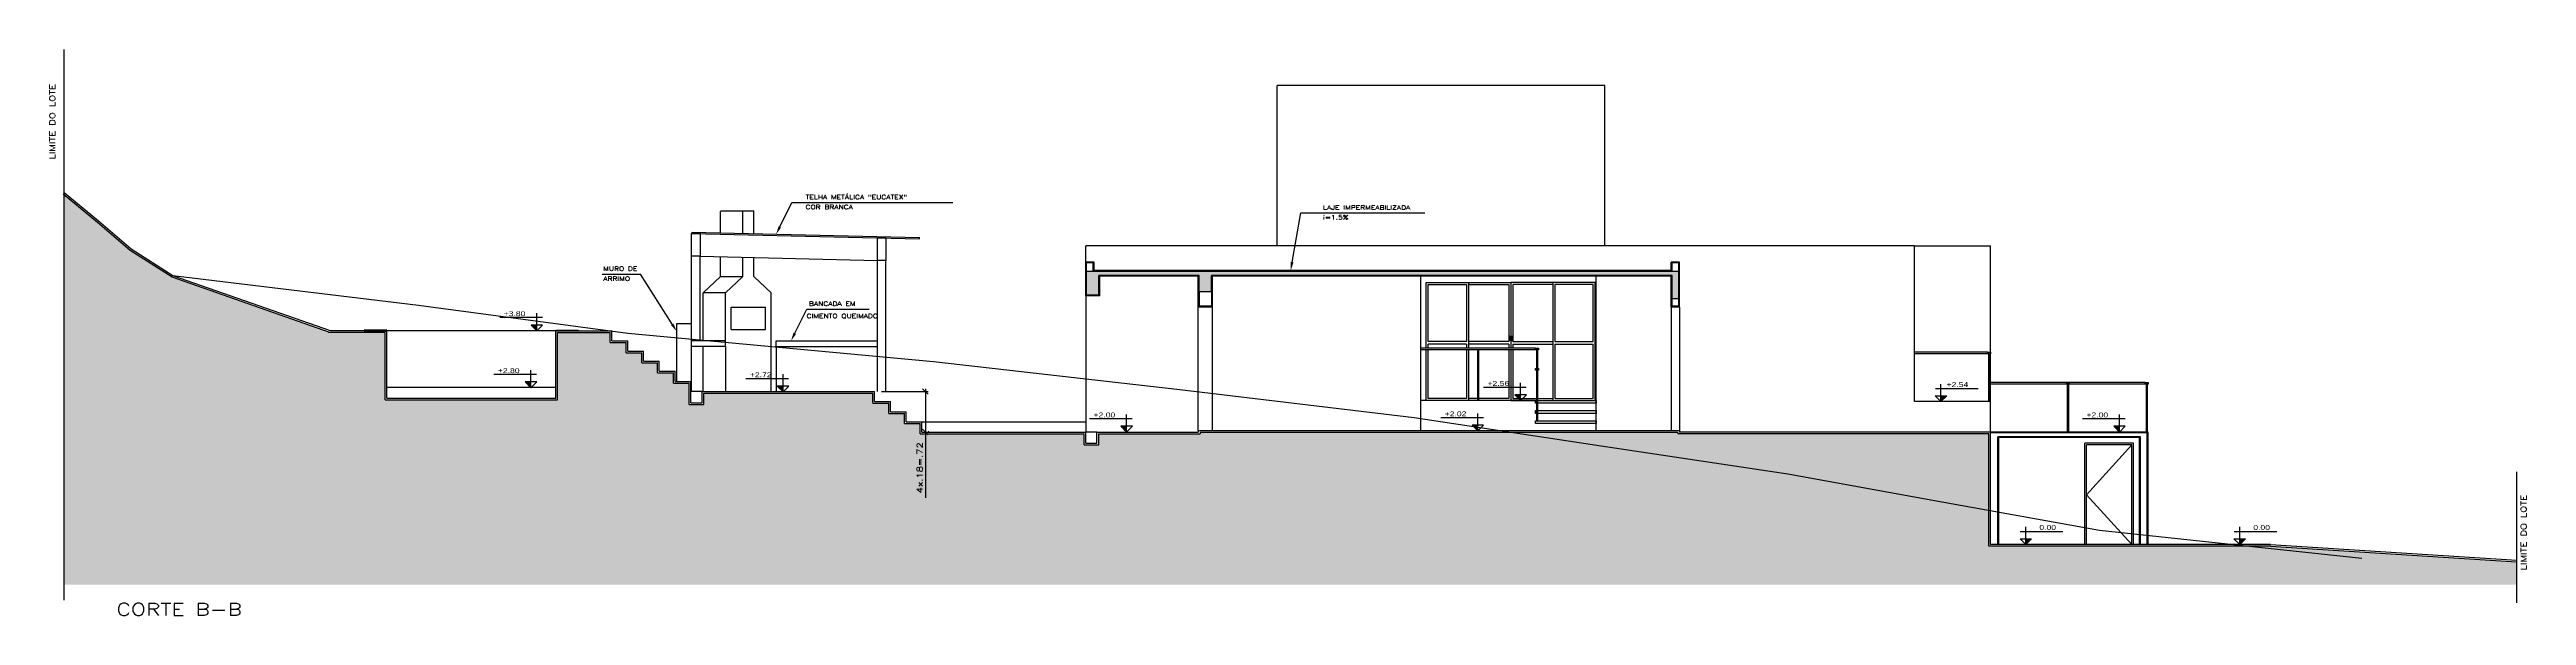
# Model space of a CAD drawing. Extents: x 285 to 405, y 94 to 191.
# Drawn here: x 361.47 to 405.47, y 181.15 to 191.21 of the extents above; entities that cross this region are included whole.
import ezdxf

# ---------------------------------------------------------------- set-up
doc = ezdxf.new("R2010")
doc.units = 0
doc.linetypes.add('HIDDEN', pattern=[9.525, 6.35, -3.175])
doc.layers.get('0').update_dxf_attribs({"linetype": 'CONTINUOUS'})
doc.layers.get('DEFPOINTS').update_dxf_attribs({"linetype": 'CONTINUOUS'})
for name, color, linetype in [('01', 1, 'CONTINUOUS'), ('A-ALVENA', 4, 'CONTINUOUS'), ('A-CURVA', 11, 'CONTINUOUS'), ('A-LINE-10', 1, 'CONTINUOUS'), ('A-LINE-20', 2, 'CONTINUOUS'), ('A-LINE-50', 5, 'CONTINUOUS'), ('A-REVEST', 25, 'CONTINUOUS'), ('C-LINE-10', 1, 'CONTINUOUS'), ('C-VIGA', 5, 'CONTINUOUS'), ('COTAS', 3, 'CONTINUOUS'), ('G-HAT-10', 101, 'CONTINUOUS'), ('G-HAT-20', 232, 'CONTINUOUS'), ('T-TEXT-20', 2, 'CONTINUOUS'), ('T-TEXT-30', 3, 'CONTINUOUS'), ('T-TEXT-60', 6, 'CONTINUOUS')]:
    doc.layers.add(name, color=color, linetype=linetype)
doc.styles.add('50-175', font='romans.shx', dxfattribs={"width": 1.3, "height": 0.21875})
doc.styles.add('50-60', font='romans.shx', dxfattribs={"height": 0.075})
doc.styles.add('50-80', font='romans.shx', dxfattribs={"width": 1.3, "height": 0.1})
doc.styles.add('80', font='BRASIL.SHX', dxfattribs={"width": 1.3, "height": 0.0875})
doc.dimstyles.new('50-80', dxfattribs={"dimscale": 0.5, "dimtxt": 1, "dimasz": 0.2, "dimexe": 0.1, "dimexo": 0.25, "dimgap": 0.1, "dimtad": 1, "dimdec": 1, "dimlfac": 100, "dimzin": 13, "dimdsep": 46, "dimtxsty": '50-80', "dimblk1": 'OBLIQUE', "dimblk2": 'OBLIQUE', "dimsah": 1, "dimcen": 0.2, "dimdle": 0.1, "dimclrd": 150, "dimclre": 1, "dimclrt": 256, "dimadec": 0, "dimazin": 0, "dimtfac": 1, "dimtdec": 4, "dimtmove": 2, "dimatfit": 3, "dimldrblk": 'OBLIQUE', "dimfxl": 1, "dimtolj": 1, "dimtzin": 0, "dimarcsym": 0})

# ---------------------------------------------------------------- blocks, each defined once
blk = doc.blocks.new('NIVEL-C')
at = {"color": 1}
for p, q in [((-0.102, 0.102), (0.102, 0.102)), ((0, 0), (-0.102, 0.102)), ((-0.1, 0.233), (0.659, 0.233)), ((0, 0), (0, 0.312)), ((0, 0), (0.102, 0.102))]:
    blk.add_line(p, q, dxfattribs=at)
blk.add_solid([(0, 0.102), (0, 0), (0, 0.102), (0.102, 0.102)], dxfattribs=at)
at = {"color": 2, "style": '80', "width": 1.3}
blk.add_attdef('NIVEL', (0.1, 0.259), '', height=0.0875, dxfattribs=at)
blk = doc.blocks.new('_OBLIQUE')
at = {"color": 0, "linetype": 'ByBlock'}
blk.add_line((-0.5, -0.5), (0.5, 0.5), dxfattribs=at)
blk = doc.blocks.new('*D17')
at = {"layer": 'COTAS', "color": 1, "lineweight": -2}
for p, q in [((376.253, 185.13), (377.08, 185.13)), ((377.093, 184.41), (377.08, 184.41))]:
    blk.add_line(p, q, dxfattribs=at)
at = {"layer": 'COTAS', "color": 150, "lineweight": -2}
for p, q in [((377.03, 185.18), (377.03, 184.41)), ((377.03, 184.41), (377.03, 183.238))]:
    blk.add_line(p, q, dxfattribs=at)
at = {"layer": 'DEFPOINTS', "color": 0}
for p in [(376.128, 185.13), (376.968, 184.41), (377.03, 184.41)]:
    blk.add_point(p, dxfattribs=at)
at = {"layer": 'COTAS', "color": 150, "lineweight": -2, "xscale": 0.1, "yscale": 0.1, "zscale": 0.1}
for p, rotation in [((377.03, 185.13), 90), ((377.03, 184.41), 270)]:
    blk.add_blockref('_OBLIQUE', p, dxfattribs=dict(at, rotation=rotation))
at = {"layer": 'COTAS', "insert": (376.93, 183.774), "char_height": 0.1, "attachment_point": 5, "rotation": 90, "style": '50-80'}
blk.add_mtext('\\A1;4x.18=.72', dxfattribs=at)

msp = doc.modelspace()

# ---------------------------------------------------------------- hatches: boundary and pattern name
at = {"layer": 'G-HAT-10'}
h = msp.add_hatch(color=256, dxfattribs=at)
h.paths.add_polyline_path([(390.2934, 187.1946), (390.2934, 186.7796), (390.4134, 186.7796), (390.4134, 187.2646), (386.1786, 187.2646), (386.4279, 187.1946)])
h.paths.add_polyline_path([(386.4279, 187.1946), (386.1786, 187.2646), (379.8934, 187.2646), (379.8934, 186.8446), (380.1134, 186.8446), (380.1134, 187.1946), (381.8934, 187.1946), (381.8934, 186.8996), (382.1134, 186.8996), (382.1134, 187.1946)])
at = {"layer": 'G-HAT-20'}
h = msp.add_hatch(color=256, dxfattribs=at)
h.paths.add_polyline_path([(389.0324, 184.1596), (387.4385, 184.3996), (381.9084, 184.3996), (381.9084, 184.3796), (380.1084, 184.3796), (380.1084, 184.1796), (379.8484, 184.1796), (379.8484, 184.3796), (376.9384, 184.3796), (376.9384, 184.5596), (376.6584, 184.5596), (376.6584, 184.7396), (376.3784, 184.7396), (376.3784, 184.9196), (376.0984, 184.9196), (376.0984, 185.0996), (373.093, 185.0996), (373.093, 184.8996), (372.833, 184.8996), (372.833, 185.2796), (372.553, 185.2796), (372.553, 185.4596), (372.273, 185.4596), (372.273, 185.6396), (371.993, 185.6396), (371.993, 185.8196), (371.713, 185.8196), (371.713, 185.9996), (371.433, 185.9996), (371.433, 186.1796), (370.493, 186.1796), (370.493, 184.9796), (367.433, 184.9796), (367.433, 186.1796), (366.4579, 186.1796), (363.6481, 187.1597), (362.9058, 187.6355), (362.3244, 188.1366), (361.7342, 188.6208), (361.7342, 181.6937), (405.2996, 181.6937), (405.2996, 182.0989), (400.9217, 182.3796), (395.9184, 182.3796), (395.9184, 183.0156), (395.1228, 183.1596), (392.3494, 183.6596)])
h.paths.add_polyline_path([(395.9184, 184.3796), (390.3984, 184.3796), (390.3984, 184.3996), (387.4385, 184.3996), (389.0324, 184.1596), (392.3494, 183.6596), (395.1228, 183.1596), (395.9184, 183.0156)], flags=17)
h.paths.add_polyline_path([(376.855, 183.2627), (376.855, 184.2846), (377.005, 184.2846), (377.005, 183.2627)], flags=24)

# ---------------------------------------------------------------- linework, layer by layer
at = {"color": 1}
for p, q in [((374.4457, 188.0591), (374.6592, 188.4884)), ((374.6592, 188.4884), (377.5185, 188.4884)), ((383.5448, 187.4273), (383.698, 188.3031)), ((383.698, 188.3031), (385.9034, 188.3031)), ((371.2867, 187.2135), (371.9701, 187.2135)), ((374.7103, 186.1639), (374.9238, 186.5932)), ((374.9238, 186.5932), (376.0327, 186.5932))]:
    msp.add_line(p, q, dxfattribs=at)
msp.add_line((398.7484, 182.4096), (398.7484, 184.4096))
for points in [[(374.4681, 188.0479), (374.4233, 188.0702), (374.3789, 187.9248)], [(383.5695, 187.423), (383.5202, 187.4316), (383.519, 187.2796)], [(374.7327, 186.1527), (374.6879, 186.175), (374.6435, 186.0296)]]:
    msp.add_solid(points, dxfattribs=at)
at = {"layer": '01'}
for p, q in [((386.6434, 186.0196), (385.9634, 186.0196)), ((386.6434, 185.9696), (385.9634, 185.9696)), ((387.3934, 186.0196), (386.6784, 186.0196)), ((387.3934, 185.9696), (386.6784, 185.9696)), ((387.4634, 186.0196), (388.1784, 186.0196)), ((387.4634, 185.9696), (388.1784, 185.9696)), ((388.2134, 186.0196), (388.8934, 186.0196)), ((388.2134, 185.9696), (388.8934, 185.9696))]:
    msp.add_line(p, q, dxfattribs=at)
at = {"layer": '01', "color": 2}
for p, q in [((387.395, 186.1143), (387.395, 186.0343)), ((387.415, 186.1143), (387.395, 186.1143)), ((387.415, 186.0343), (387.395, 186.0343)), ((387.415, 186.1143), (387.415, 186.0343)), ((387.4323, 186.1143), (387.4523, 186.1143)), ((387.4323, 186.1143), (387.4323, 186.0343)), ((387.4323, 186.0343), (387.4523, 186.0343)), ((387.4523, 186.1143), (387.4523, 186.0343))]:
    msp.add_line(p, q, dxfattribs=at)
at = {"layer": '01'}
for points in [[(385.9284, 185.8996), (385.9284, 187.0696), (386.6784, 187.0696), (386.6784, 185.8996)], [(385.9634, 186.0196), (385.9634, 187.0346), (386.6434, 187.0346), (386.6434, 186.0196)], [(386.6434, 187.0696), (387.4284, 187.0696), (387.4284, 185.8996)], [(386.6784, 187.0346), (387.3934, 187.0346), (387.3934, 186.0196)], [(388.2134, 187.0696), (387.4284, 187.0696), (387.4284, 185.8996)], [(388.1784, 187.0346), (387.4634, 187.0346), (387.4634, 186.0196)], [(388.8934, 186.0196), (388.8934, 187.0346), (388.2134, 187.0346), (388.2134, 186.0196)], [(386.6784, 185.8696), (386.6784, 184.9696), (385.9284, 184.9696), (385.9284, 185.8696)], [(385.9634, 185.8996), (385.9634, 185.9696)], [(386.6434, 185.8696), (386.6434, 185.0046), (385.9634, 185.0046), (385.9634, 185.8696)], [(386.6434, 185.9696), (386.6434, 185.8996)], [(387.4284, 185.8696), (387.4284, 184.9696), (386.6434, 184.9696)], [(387.3934, 185.8696), (387.3934, 185.0046), (386.8584, 185.0046)], [(387.3934, 185.9696), (387.3934, 185.8996)], [(387.4284, 185.8696), (387.4284, 184.9696), (387.8834, 184.9696)], [(387.4634, 185.9696), (387.4634, 185.8996)], [(387.4634, 185.8696), (387.4634, 185.0046), (387.8834, 185.0046)], [(388.2134, 185.9696), (388.2134, 185.0046), (388.8934, 185.0046), (388.8934, 185.9696)], [(386.8384, 185.0046), (386.6784, 185.0046)], [(387.9034, 185.0046), (388.1784, 185.0046)], [(387.9034, 184.9696), (388.2134, 184.9696)]]:
    msp.add_lwpolyline(points, dxfattribs=at)
msp.add_lwpolyline([(388.9284, 187.0696), (388.1784, 187.0696), (388.1784, 184.9696), (388.9284, 184.9696)], close=True, dxfattribs=at)
at = {"layer": 'A-ALVENA'}
for p, q in [((379.8934, 187.2646), (379.8934, 187.4146)), ((380.0134, 187.4146), (379.8934, 187.4146)), ((380.0134, 187.2646), (380.0134, 187.4146)), ((390.2934, 187.2646), (390.2934, 187.4146)), ((390.4134, 187.4146), (390.2934, 187.4146)), ((390.4134, 187.2646), (390.4134, 187.4146)), ((381.8934, 186.8996), (381.8934, 186.6446)), ((382.1134, 186.6446), (381.8934, 186.6446)), ((382.1134, 186.8996), (382.1134, 186.6446)), ((390.2934, 186.6446), (390.2934, 186.7796)), ((390.4134, 186.6446), (390.2934, 186.6446)), ((390.4134, 186.6446), (390.4134, 186.7796)), ((395.9484, 182.4096), (395.9484, 184.4096)), ((398.7334, 184.3946), (395.9484, 184.3946)), ((398.7334, 182.4096), (398.7334, 184.3946)), ((398.6134, 184.3246), (396.0834, 184.3246)), ((396.0834, 182.4096), (396.0834, 184.3246)), ((398.6134, 182.4096), (398.6134, 184.3246))]:
    msp.add_line(p, q, dxfattribs=at)
at = {"layer": 'A-CURVA'}
msp.add_lwpolyline([(402.5441, 182.1596), (397.8861, 182.6596), (395.1228, 183.1596), (392.3494, 183.6596), (389.0324, 184.1596), (385.7117, 184.6596), (381.5502, 185.1596), (377.1772, 185.6596), (371.743, 186.1596), (368.0241, 186.6596), (363.6613, 187.1869)], dxfattribs=at)
at = {"layer": 'A-LINE-10'}
for p, q in [((361.7342, 181.4182), (361.7342, 191.2092)), ((373.3886, 188.3444), (373.9846, 188.3444)), ((373.3886, 187.9477), (373.3886, 188.3303)), ((373.7846, 187.9385), (373.7846, 188.3444)), ((373.9846, 187.9339), (373.9846, 188.3444)), ((372.878, 186.3389), (372.8776, 187.5361)), ((373.0276, 187.5361), (372.8777, 187.5395)), ((373.0281, 186.0413), (373.0276, 187.5361)), ((373.0276, 187.5361), (376.1784, 187.4597)), ((373.3886, 187.1722), (373.3886, 187.5273)), ((373.7846, 187.1722), (373.7846, 187.5177)), ((373.9846, 187.1722), (373.9846, 187.5129)), ((376.1784, 185.1296), (376.1784, 187.4597)), ((376.3186, 187.4597), (376.1784, 187.4597)), ((376.3284, 185.1296), (376.3284, 187.4597)), ((394.5984, 187.7196), (395.9484, 187.7196)), ((395.9484, 184.9496), (395.9484, 187.7196)), ((373.082, 186.8812), (373.3886, 187.1722)), ((373.3886, 187.1722), (373.7846, 187.1722)), ((373.478, 186.8812), (373.7846, 187.1722)), ((374.2912, 186.8812), (373.9846, 187.1722)), ((373.478, 186.8812), (373.082, 186.8812)), ((373.082, 186.0296), (373.082, 186.8812)), ((373.478, 186.0296), (373.478, 186.8812)), ((373.578, 186.6305), (374.1912, 186.6305)), ((373.578, 186.2305), (373.578, 186.6305)), ((374.1912, 186.2305), (374.1912, 186.6305)), ((374.2912, 185.1296), (374.2912, 186.8812)), ((390.2784, 186.6296), (390.2784, 184.4296)), ((390.4284, 186.6296), (390.4284, 184.4296)), ((370.463, 186.2096), (367.463, 186.2096)), ((373.578, 186.2305), (374.1912, 186.2305)), ((373.478, 186.0296), (372.878, 186.0296)), ((373.478, 185.9296), (372.878, 185.9296)), ((373.082, 185.1296), (373.082, 185.9296)), ((373.478, 185.9296), (373.478, 186.0296)), ((373.478, 185.9296), (373.478, 185.1296)), ((374.3784, 186.0296), (376.1784, 186.0296)), ((374.3784, 185.9296), (374.3784, 186.0296)), ((374.3784, 185.9296), (376.1784, 185.9296)), ((374.3784, 185.9296), (374.3784, 185.1296)), ((373.063, 185.1296), (372.863, 185.1296)), ((376.9684, 184.5896), (379.8784, 184.5896)), ((380.0784, 184.4096), (379.8784, 184.4096)), ((397.6234, 182.4096), (397.6234, 184.2096)), ((398.4934, 184.2096), (397.6234, 184.2096)), ((397.6534, 182.4096), (397.6534, 184.1796)), ((398.4634, 184.1796), (397.6534, 184.1796)), ((398.4634, 182.4096), (398.4634, 184.1796)), ((398.4934, 182.4096), (398.4934, 184.2096)), ((405.2996, 181.3729), (405.2996, 183.7005))]:
    msp.add_line(p, q, dxfattribs=at)
at = {"layer": 'A-LINE-10', "color": 1}
msp.add_line((372.5328, 186.325), (371.9701, 187.2135), dxfattribs=at)
at = {"layer": 'A-LINE-10', "linetype": 'HIDDEN'}
for p, q in [((398.4634, 184.1796), (397.6534, 183.2946)), ((397.6534, 183.2946), (398.4634, 182.4096))]:
    msp.add_line(p, q, dxfattribs=at)
at = {"layer": 'A-LINE-10', "color": 1}
msp.add_solid([(372.5539, 186.3383), (372.5117, 186.3116), (372.613, 186.1982)], dxfattribs=at)
at = {"layer": 'A-LINE-20', "ltscale": 0.0005}
for p, q in [((383.2784, 187.7196), (383.2784, 190.5696)), ((389.0984, 190.5696), (383.2784, 190.5696)), ((389.0984, 187.7196), (389.0984, 190.5696))]:
    msp.add_line(p, q, dxfattribs=at)
at = {"layer": 'A-LINE-20'}
for p, q in [((372.8776, 187.9396), (376.9284, 187.8456)), ((372.878, 187.9596), (376.9284, 187.8657)), ((376.9284, 187.8456), (376.9284, 187.8657)), ((385.8284, 184.4296), (385.8284, 187.1796)), ((388.9484, 184.4296), (388.9484, 187.1796)), ((387.8684, 185.8996), (385.8284, 185.8996)), ((387.8684, 185.8696), (385.8284, 185.8696)), ((386.8384, 185.8696), (386.8384, 184.9696)), ((386.8584, 185.8696), (386.8584, 184.9696)), ((387.8834, 185.8696), (387.8834, 185.5396)), ((387.9034, 185.8696), (387.9034, 185.5396)), ((395.8984, 185.8284), (394.5984, 185.8284)), ((395.8984, 185.7984), (394.5984, 185.7984)), ((395.9134, 185.7984), (395.9134, 184.9496)), ((395.9334, 185.7984), (395.9334, 184.9496)), ((387.8834, 185.5096), (387.8834, 184.6096)), ((387.8834, 185.5096), (387.8834, 184.9696)), ((387.9034, 185.5096), (387.9034, 184.6096)), ((387.9034, 185.5096), (387.9034, 184.9696)), ((398.6984, 185.2884), (395.9484, 185.2884)), ((398.6984, 185.2584), (395.9484, 185.2584)), ((397.3134, 185.2584), (397.3134, 184.4096)), ((397.3334, 185.2584), (397.3334, 184.4096)), ((398.7134, 185.2584), (398.7134, 184.4096)), ((398.7334, 185.2584), (398.7334, 184.4096)), ((387.8684, 184.9696), (385.8284, 184.9696))]:
    msp.add_line(p, q, dxfattribs=at)
at = {"layer": 'A-LINE-20', "color": 3}
for p, q in [((394.5984, 187.7196), (379.8784, 187.7196)), ((379.8784, 187.4296), (379.8784, 187.7196)), ((394.5984, 184.9496), (394.5984, 187.7196)), ((395.9484, 184.9496), (394.5984, 184.9496)), ((395.9484, 184.4096), (395.9484, 184.9496))]:
    msp.add_line(p, q, dxfattribs=at)
at = {"layer": 'A-LINE-20'}
for points in [[(367.463, 186.2196), (367.063, 186.2196), (367.063, 186.1996), (367.463, 186.1996)], [(370.463, 186.2196), (370.863, 186.2196), (370.863, 186.1996), (370.463, 186.1996)], [(387.8684, 185.8996), (387.9184, 185.8996), (387.9184, 185.8696), (387.8684, 185.8696)], [(395.8984, 185.8284), (395.9484, 185.8284), (395.9484, 185.7984), (395.8984, 185.7984)], [(387.8684, 185.5396), (387.9184, 185.5396), (387.9184, 185.5096), (387.8684, 185.5096)], [(397.2984, 185.2884), (397.3484, 185.2884), (397.3484, 185.2584), (397.2984, 185.2584)], [(398.6984, 185.2884), (398.7484, 185.2884), (398.7484, 185.2584), (398.6984, 185.2584)], [(387.8684, 184.6096), (388.9484, 184.6096), (388.9484, 184.5596), (387.8684, 184.5596)]]:
    msp.add_lwpolyline(points, close=True, dxfattribs=at)
for points in [[(387.8834, 184.9196), (387.8684, 184.9196), (387.8684, 184.9696), (387.8834, 184.9696)], [(387.9034, 184.9696), (388.9484, 184.9696), (388.9484, 184.9196), (387.9034, 184.9196)], [(387.8834, 184.7396), (387.8684, 184.7396), (387.8684, 184.7896), (387.8834, 184.7896)], [(387.9034, 184.7896), (388.9484, 184.7896), (388.9484, 184.7396), (387.9034, 184.7396)]]:
    msp.add_lwpolyline(points, dxfattribs=at)
at = {"layer": 'A-LINE-50'}
for p, q in [((367.433, 186.1796), (366.4214, 186.1796)), ((367.433, 184.9796), (367.433, 186.1796)), ((370.493, 186.1796), (371.433, 186.1796)), ((370.493, 184.9796), (370.493, 186.1796)), ((371.433, 185.9996), (371.433, 186.1796)), ((372.613, 185.3096), (372.613, 186.3389)), ((372.613, 186.3389), (372.878, 186.3389)), ((372.878, 185.1296), (372.878, 186.3389)), ((371.433, 185.9996), (371.713, 185.9996)), ((371.713, 185.8196), (371.713, 185.9996)), ((371.713, 185.8196), (371.993, 185.8196)), ((371.993, 185.6396), (371.993, 185.8196)), ((371.993, 185.6396), (372.273, 185.6396)), ((372.273, 185.4596), (372.273, 185.6396)), ((372.273, 185.4596), (372.553, 185.4596)), ((372.553, 185.2796), (372.553, 185.4596)), ((372.553, 185.2796), (372.833, 185.2796)), ((372.833, 184.8996), (372.833, 185.2796)), ((367.433, 184.9796), (370.493, 184.9796)), ((372.833, 184.8996), (373.093, 184.8996)), ((373.093, 185.0996), (376.0984, 185.0996)), ((373.093, 184.8996), (373.093, 185.0996)), ((376.0984, 184.9196), (376.0984, 185.0996)), ((376.0984, 184.9196), (376.3784, 184.9196)), ((376.3784, 184.7396), (376.3784, 184.9196)), ((376.3784, 184.7396), (376.6584, 184.7396)), ((376.6584, 184.5596), (376.6584, 184.7396)), ((376.6584, 184.5596), (376.9384, 184.5596)), ((376.9384, 184.3796), (376.9384, 184.5596)), ((376.9384, 184.3796), (379.8484, 184.3796)), ((379.8484, 184.1796), (379.8484, 184.3796)), ((380.1084, 184.1796), (380.1084, 184.3796)), ((380.1084, 184.3796), (381.9084, 184.3796)), ((390.3984, 184.3996), (381.9084, 184.3996)), ((381.9084, 184.3996), (381.9084, 184.3796)), ((390.3984, 184.3996), (390.3984, 184.3796)), ((395.9184, 184.3796), (390.3984, 184.3796)), ((395.9184, 182.3796), (395.9184, 184.3796)), ((379.8484, 184.1796), (380.1084, 184.1796)), ((400.9217, 182.3796), (395.9184, 182.3796)), ((400.9217, 182.3796), (405.2963, 182.0992))]:
    msp.add_line(p, q, dxfattribs=at)
msp.add_lwpolyline([(366.4531, 186.1812), (363.6481, 187.1597), (362.9058, 187.6355), (362.3244, 188.1366), (361.7152, 188.6364)], dxfattribs=at)
at = {"layer": 'A-REVEST'}
for p, q in [((379.8784, 186.8296), (379.8784, 187.4296)), ((380.0284, 187.4296), (379.8784, 187.4296)), ((380.0284, 187.2796), (380.0284, 187.4296)), ((390.2784, 187.2796), (380.0284, 187.2796)), ((381.8784, 187.1796), (380.1284, 187.1796)), ((381.8784, 186.6296), (381.8784, 187.1796)), ((382.1284, 186.6296), (382.1284, 187.1796)), ((390.2784, 187.1796), (382.1284, 187.1796)), ((390.4284, 187.4296), (390.2784, 187.4296)), ((390.2784, 187.2796), (390.2784, 187.4296)), ((390.2784, 186.6296), (390.2784, 187.1796)), ((390.4284, 186.6296), (390.4284, 187.4296)), ((380.1284, 186.8296), (379.8784, 186.8296)), ((382.1284, 186.6296), (381.8784, 186.6296)), ((390.4284, 186.6296), (390.2784, 186.6296)), ((367.063, 186.2096), (366.463, 186.2096)), ((367.463, 185.0096), (367.463, 186.2096)), ((370.463, 185.0096), (370.463, 186.1996)), ((370.863, 186.2096), (371.463, 186.2096)), ((371.463, 186.0296), (371.463, 186.2096)), ((371.463, 186.0296), (371.743, 186.0296)), ((371.743, 185.8496), (371.743, 186.0296)), ((371.743, 185.8496), (372.023, 185.8496)), ((372.023, 185.6696), (372.023, 185.8496)), ((372.023, 185.6696), (372.303, 185.6696)), ((372.303, 185.4896), (372.303, 185.6696)), ((372.303, 185.4896), (372.583, 185.4896)), ((372.583, 185.3096), (372.583, 185.4896)), ((372.583, 185.3096), (372.863, 185.3096)), ((372.863, 184.9296), (372.863, 185.3096)), ((367.463, 185.2096), (370.463, 185.2096)), ((367.463, 185.0096), (370.463, 185.0096)), ((372.863, 184.9296), (373.063, 184.9296)), ((373.063, 185.1296), (376.1284, 185.1296)), ((373.063, 184.9296), (373.063, 185.1296)), ((376.1284, 184.9496), (376.1284, 185.1296)), ((376.1284, 184.9496), (376.4084, 184.9496)), ((376.4084, 184.7696), (376.4084, 184.9496)), ((376.4084, 184.7696), (376.6884, 184.7696)), ((376.6884, 184.5896), (376.6884, 184.7696)), ((376.6884, 184.5896), (376.9684, 184.5896)), ((376.9684, 184.4096), (376.9684, 184.5896)), ((376.9684, 184.4096), (379.8784, 184.4096)), ((379.8784, 184.2096), (379.8784, 184.4096)), ((380.0784, 184.2096), (380.0784, 184.4096)), ((380.0784, 184.4096), (381.8784, 184.4096)), ((390.4284, 184.4296), (381.8784, 184.4296)), ((381.8784, 184.4296), (381.8784, 184.4096)), ((390.4284, 184.4296), (390.4284, 184.4096)), ((398.7484, 184.4096), (390.4284, 184.4096)), ((398.7484, 182.4096), (398.7484, 184.4096)), ((379.8784, 184.2096), (380.0784, 184.2096)), ((398.5984, 184.3096), (396.0984, 184.3096)), ((396.0984, 182.4096), (396.0984, 184.3096)), ((398.5984, 182.4096), (398.5984, 184.3096)), ((400.9233, 182.4096), (395.9484, 182.4096)), ((400.9233, 182.4096), (405.2996, 182.129))]:
    msp.add_line(p, q, dxfattribs=at)
at = {"layer": 'A-REVEST', "ltscale": 0.0005}
msp.add_line((380.1284, 186.8296), (380.1284, 187.1796), dxfattribs=at)
at = {"layer": 'A-REVEST'}
msp.add_lwpolyline([(366.463, 186.2096), (363.6613, 187.1869), (362.9238, 187.6596), (362.3437, 188.1596), (361.7342, 188.6596)], dxfattribs=at)
at = {"layer": 'C-LINE-10'}
for p, q in [((379.8784, 186.8296), (379.8784, 184.4096)), ((381.8784, 184.4296), (381.8784, 186.6296)), ((382.1284, 184.4296), (382.1284, 186.6296))]:
    msp.add_line(p, q, dxfattribs=at)
at = {"layer": 'C-VIGA'}
for p, q in [((390.4134, 187.2646), (379.8934, 187.2646)), ((379.8934, 186.8446), (379.8934, 187.2646)), ((381.8934, 187.1946), (380.1134, 187.1946)), ((381.8934, 186.8996), (381.8934, 187.1946)), ((390.2934, 187.1946), (382.1134, 187.1946)), ((390.2934, 186.7796), (390.2934, 187.1946)), ((390.4134, 186.7796), (390.4134, 187.2646)), ((380.1134, 186.8446), (379.8934, 186.8446)), ((382.1134, 186.8996), (381.8934, 186.8996)), ((390.4134, 186.7796), (390.2934, 186.7796))]:
    msp.add_line(p, q, dxfattribs=at)
at = {"layer": 'C-VIGA', "ltscale": 0.0005}
for p, q in [((380.1134, 186.8446), (380.1134, 187.1946)), ((382.1134, 186.8996), (382.1134, 187.1946))]:
    msp.add_line(p, q, dxfattribs=at)
at = {"layer": 'C-VIGA'}
for points in [[(372.8776, 187.9396), (373.0276, 187.9396), (373.0276, 187.5361), (372.8776, 187.5361)], [(376.1784, 187.863), (376.3284, 187.863), (376.3284, 187.4597), (376.1784, 187.4597)]]:
    msp.add_lwpolyline(points, close=True, dxfattribs=at)

# ---------------------------------------------------------------- block references
at = {"layer": 'COTAS'}
ref = msp.add_blockref('NIVEL-C', (370.1269, 186.2096), dxfattribs=dict(at, xscale=-1))
ref.add_attrib('NIVEL', '+3.80', (369.5393, 186.4691), dxfattribs={"layer": '0', "color": 2, "height": 0.0875, "style": '80', "width": 1.3})
ref = msp.add_blockref('NIVEL-C', (370.0241, 185.1973), dxfattribs=dict(at, xscale=-1))
ref.add_attrib('NIVEL', '+2.80', (369.4365, 185.4568), dxfattribs={"layer": '0', "color": 2, "height": 0.0875, "style": '80', "width": 1.3})
ref = msp.add_blockref('NIVEL-C', (374.5012, 185.124), dxfattribs=dict(at, xscale=-1))
ref.add_attrib('NIVEL', '+2.72', (373.9135, 185.3835), dxfattribs={"layer": '0', "color": 2, "height": 0.0875, "style": '80', "width": 1.3})
ref = msp.add_blockref('NIVEL-C', (387.6033, 184.9696), dxfattribs=dict(at, xscale=-1))
ref.add_attrib('NIVEL', '+2.56', (387.0156, 185.2291), dxfattribs={"layer": '0', "color": 2, "height": 0.0875, "style": '80', "width": 1.3})
msp.add_blockref('NIVEL-C', (395.0707, 184.9496), dxfattribs=at).add_auto_attribs({'NIVEL': '+2.54'})
ref = msp.add_blockref('NIVEL-C', (380.6052, 184.4096), dxfattribs=dict(at, xscale=-1))
ref.add_attrib('NIVEL', '+2.00', (380.0175, 184.6691), dxfattribs={"layer": '0', "color": 2, "height": 0.0875, "style": '80', "width": 1.3})
ref = msp.add_blockref('NIVEL-C', (386.8434, 184.4296), dxfattribs=dict(at, xscale=-1))
ref.add_attrib('NIVEL', '+2.02', (386.2557, 184.6891), dxfattribs={"layer": '0', "color": 2, "height": 0.0875, "style": '80', "width": 1.3})
ref = msp.add_blockref('NIVEL-C', (398.2429, 184.4096), dxfattribs=dict(at, xscale=-1))
ref.add_attrib('NIVEL', '+2.00', (397.6552, 184.6691), dxfattribs={"layer": '0', "color": 2, "height": 0.0875, "style": '80', "width": 1.3})
ref = msp.add_blockref('NIVEL-C', (396.5778, 182.4096), dxfattribs=at)
ref.add_attrib('NIVEL', '0.00', (396.8188, 182.6691), dxfattribs={"layer": '0', "color": 2, "height": 0.0875, "style": '80', "width": 1.3})
ref = msp.add_blockref('NIVEL-C', (400.3777, 182.4096), dxfattribs=at)
ref.add_attrib('NIVEL', '0.00', (400.6187, 182.6691), dxfattribs={"layer": '0', "color": 2, "height": 0.0875, "style": '80', "width": 1.3})

# ---------------------------------------------------------------- texts
at = {"layer": 'T-TEXT-20', "style": '50-60', "width": 1.3}
for s, p in [('TELHA METÁLICA "EUCATEX"', (374.9021, 188.5479)), ('COR BRANCA ', (374.9021, 188.3722)), ('LAJE IMPERMEABILIZADA', (384.0933, 188.3626)), ('i=1.5%', (384.0933, 188.1869)), ('ARRIMO', (371.3079, 187.097)), ('MURO DE', (371.3079, 187.2757)), ('BANCADA EM', (374.9621, 186.6527)), ('CIMENTO QUEIMADO', (374.9191, 186.434))]:
    msp.add_text(s, height=0.075, dxfattribs=at).set_placement(p)
at = {"layer": 'T-TEXT-30', "ltscale": 0.0005, "style": '50-80', "width": 1.3}
for p in [(361.5719, 189.2534), (405.471, 181.9497)]:
    msp.add_text('LIMITE DO LOTE', height=0.1, rotation=90, dxfattribs=at).set_placement(p)
at = {"layer": 'T-TEXT-60', "ltscale": 0.0005, "style": '50-175', "width": 1.3}
msp.add_text('CORTE B-B', height=0.21875, dxfattribs=at).set_placement((362.6614, 181.1481))

# ---------------------------------------------------------------- dimensions: what is measured, and where the dimension line sits
at = {"layer": 'COTAS', "ltscale": 0.0005}
dim = msp.add_linear_dim(base=(377.03, 184.4096), p1=(376.1284, 185.1296), p2=(376.9684, 184.4096), angle=90, text='4x.18=.72', dimstyle='50-80', override={"dimdec": 2, "dimlfac": 1, "dimzin": 5, "dimtmove": 0}, dxfattribs=at)
dim.commit()
dim.dimension.update_dxf_attribs({"geometry": '*D17', "text_midpoint": (376.93, 183.7736)})

doc.saveas('drawing.dxf')
